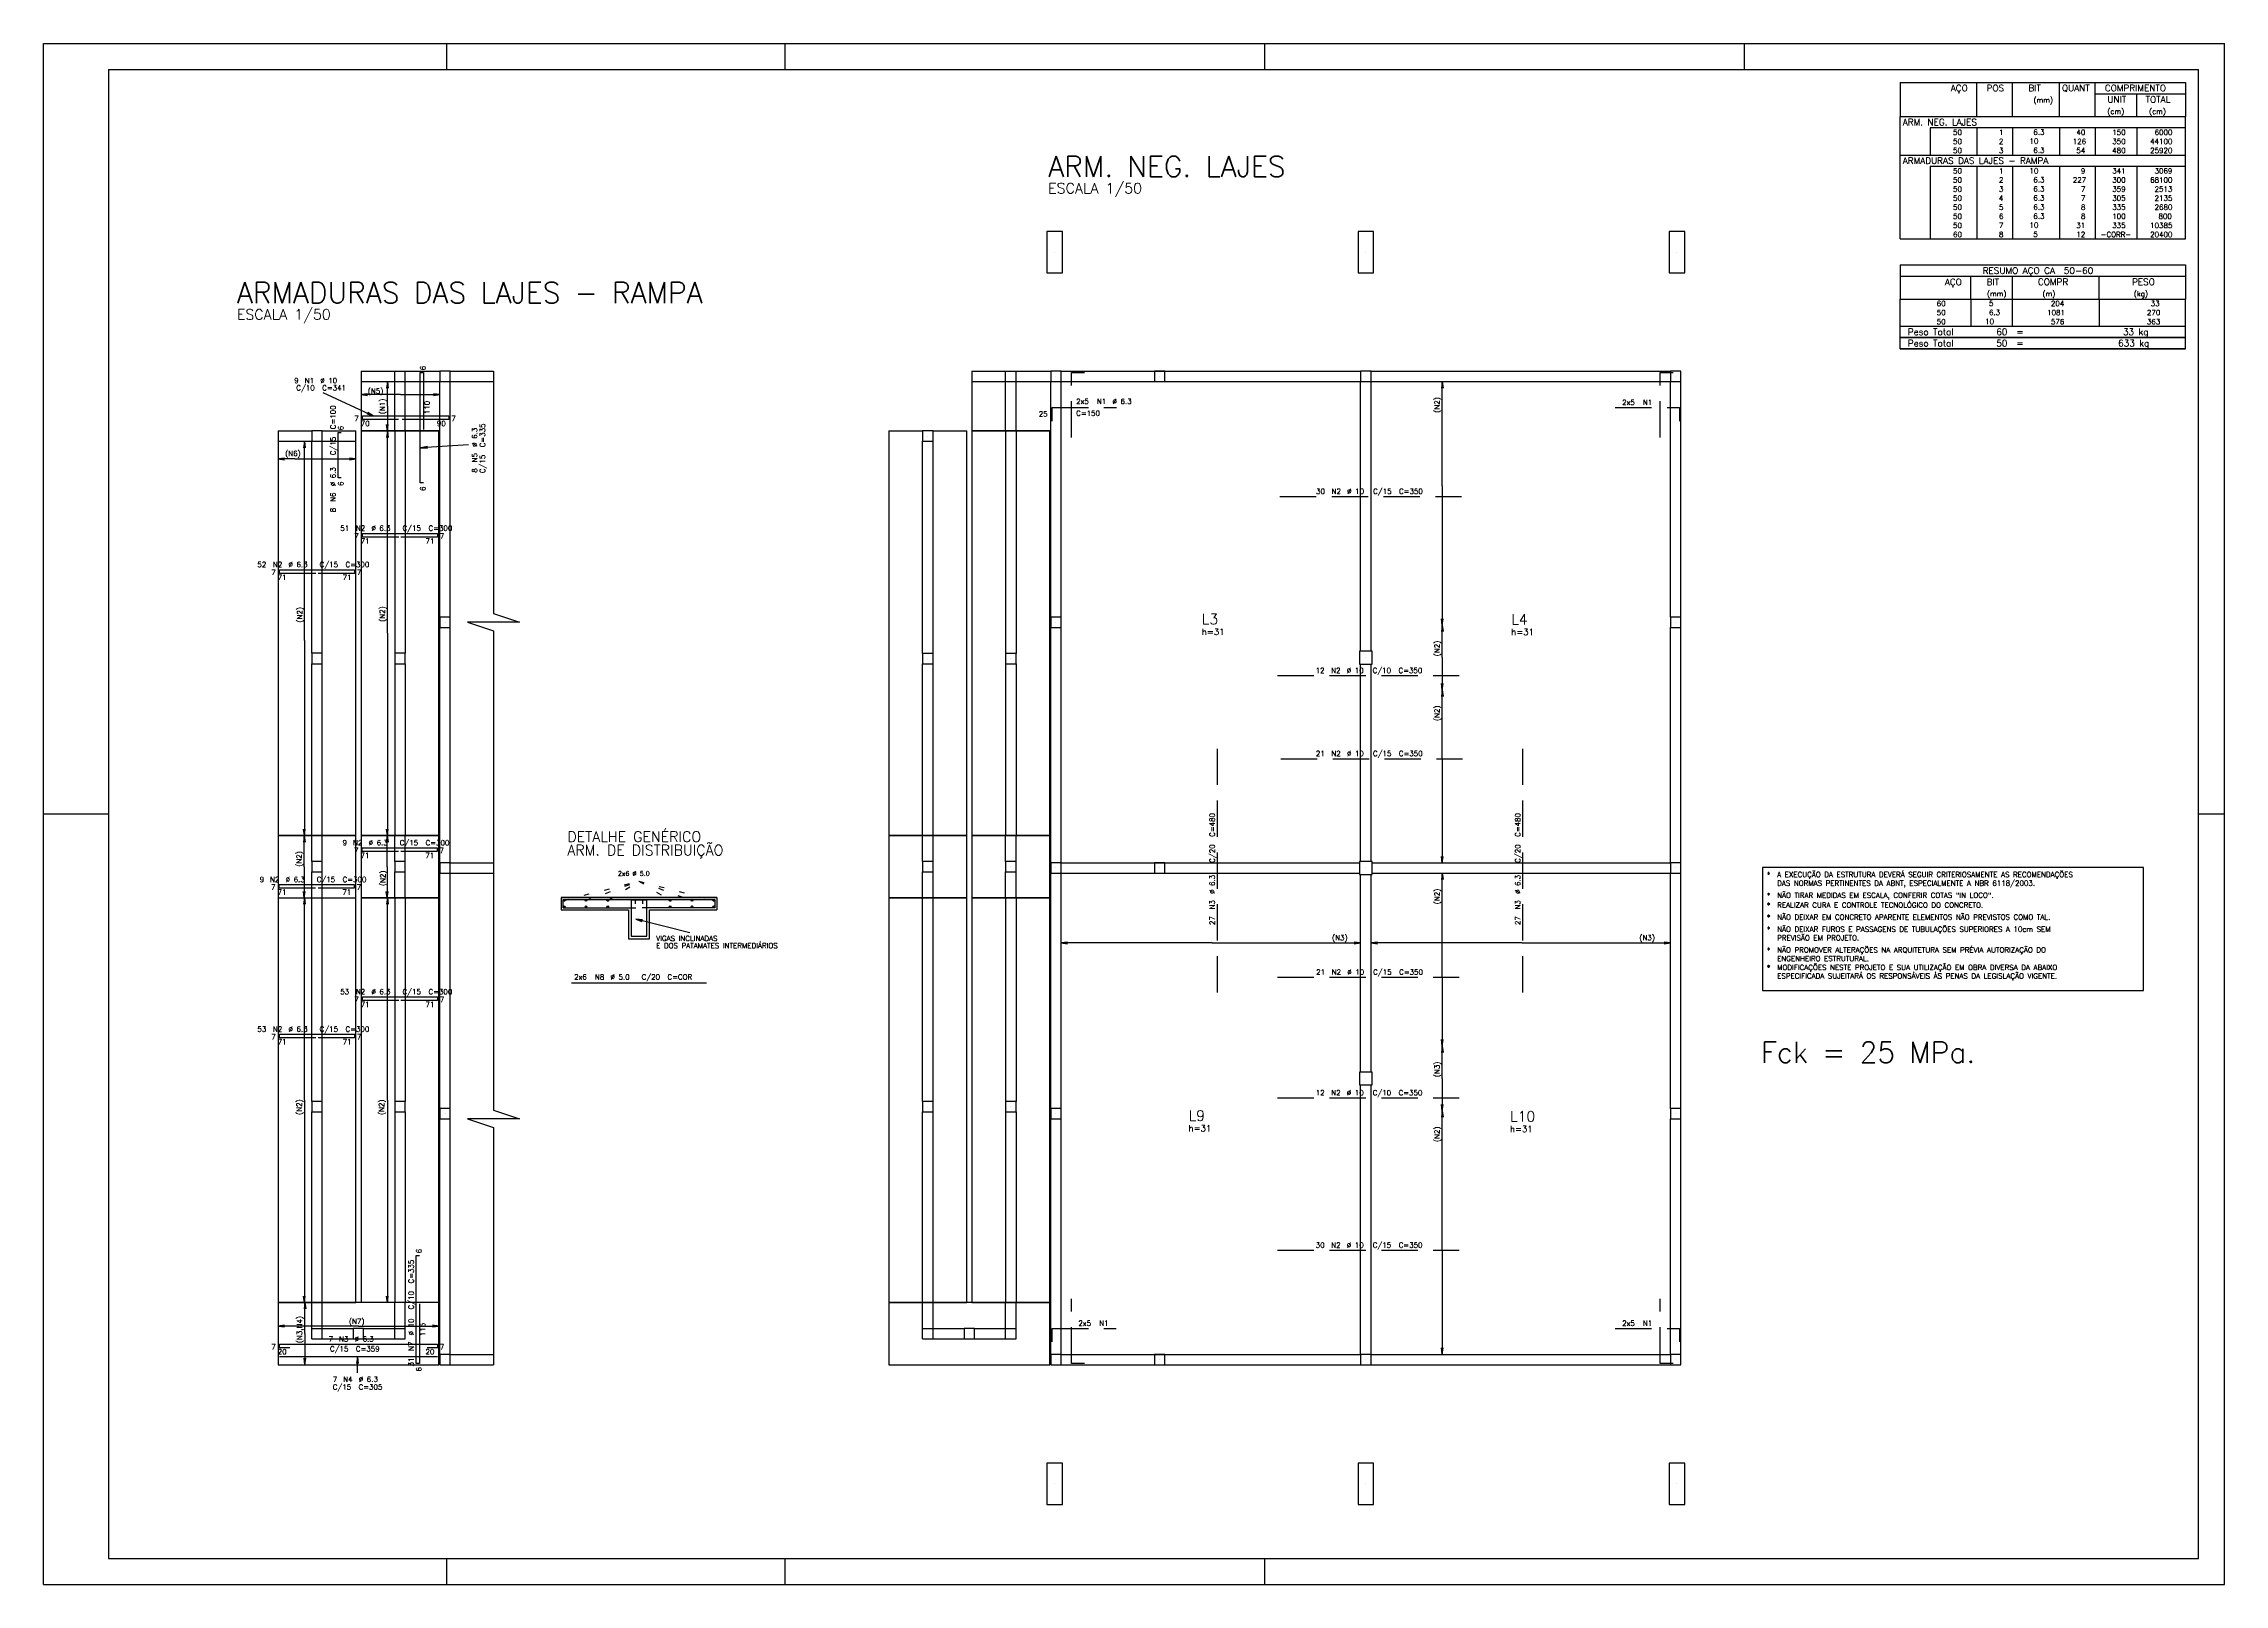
# Model space of a CAD drawing. Extents: x 797 to 1056, y -75 to 15.
# Drawn here: x 796.56 to 838.61, y -75.31 to -45.61 of the extents above; entities that cross this region are included whole.
import ezdxf

# ---------------------------------------------------------------- set-up
doc = ezdxf.new("R2010")
doc.units = 0
doc.header["$MEASUREMENT"] = 0
doc.linetypes.add('ESTILO_TQS_0001', pattern=[1, 0.7, -0.3])
doc.linetypes.add('ESTILO_TQS_0002', pattern=[0.4, 0.1, -0.3])
for name, color, linetype in [('06', 6, 'CONTINUOUS'), ('1', 2, 'CONTINUOUS'), ('12', 4, 'CONTINUOUS'), ('13', 13, 'CONTINUOUS'), ('2', 4, 'CONTINUOUS'), ('3', 8, 'CONTINUOUS'), ('4', 1, 'CONTINUOUS'), ('5', 5, 'CONTINUOUS'), ('8', 8, 'CONTINUOUS'), ('CERCADURA', 7, 'CONTINUOUS')]:
    doc.layers.add(name, color=color, linetype=linetype)
doc.styles.get("Standard").update_dxf_attribs({"font": 'ROMANS.SHX'})

msp = doc.modelspace()

# ---------------------------------------------------------------- linework, layer by layer
at = {"layer": '06'}
for p, q in [((797.81, -46.113), (838.11, -46.113)), ((797.81, -46.113), (797.81, -74.813)), ((838.11, -74.813), (838.11, -46.113)), ((797.81, -74.813), (838.11, -74.813))]:
    msp.add_line(p, q, dxfattribs=at)
at = {"layer": '1', "linetype": 'Continuous'}
for p, q in [((832.36, -46.361), (832.36, -47.017)), ((832.36, -46.361), (837.86, -46.361)), ((833.835, -47.017), (833.835, -46.361)), ((834.525, -47.017), (834.525, -46.361)), ((835.43, -47.017), (835.43, -46.361)), ((836.12, -47.017), (836.12, -46.361)), ((836.12, -46.579), (837.86, -46.579)), ((836.925, -47.017), (836.925, -46.579)), ((837.86, -46.361), (837.86, -47.017)), ((832.36, -47.017), (837.86, -47.017)), ((832.36, -47.236), (832.36, -47.017)), ((832.36, -47.017), (837.86, -47.017)), ((837.86, -47.236), (837.86, -47.017)), ((832.36, -47.411), (832.36, -47.236)), ((832.36, -47.586), (832.36, -47.411)), ((837.86, -47.236), (832.935, -47.236)), ((832.935, -47.236), (832.935, -47.411)), ((832.935, -47.411), (832.935, -47.586)), ((833.835, -47.236), (833.835, -47.411)), ((833.835, -47.411), (833.835, -47.586)), ((834.525, -47.236), (834.525, -47.411)), ((834.525, -47.411), (834.525, -47.586)), ((835.43, -47.236), (835.43, -47.411)), ((835.43, -47.411), (835.43, -47.586)), ((836.12, -47.236), (836.12, -47.411)), ((836.12, -47.411), (836.12, -47.586)), ((836.925, -47.236), (836.925, -47.411)), ((836.925, -47.411), (836.925, -47.586)), ((837.86, -47.411), (837.86, -47.236)), ((837.86, -47.586), (837.86, -47.411)), ((832.36, -47.761), (832.36, -47.586)), ((832.36, -47.979), (832.36, -47.761)), ((832.36, -47.761), (837.86, -47.761)), ((832.935, -47.586), (832.935, -47.761)), ((833.835, -47.586), (833.835, -47.761)), ((834.525, -47.586), (834.525, -47.761)), ((835.43, -47.586), (835.43, -47.761)), ((836.12, -47.586), (836.12, -47.761)), ((836.925, -47.586), (836.925, -47.761)), ((837.86, -47.761), (837.86, -47.586)), ((837.86, -47.979), (837.86, -47.761)), ((832.36, -48.154), (832.36, -47.979)), ((832.36, -48.329), (832.36, -48.154)), ((832.36, -48.504), (832.36, -48.329)), ((837.86, -47.979), (832.935, -47.979)), ((832.935, -47.979), (832.935, -48.154)), ((832.935, -48.154), (832.935, -48.329)), ((832.935, -48.329), (832.935, -48.504)), ((833.835, -47.979), (833.835, -48.154)), ((833.835, -48.154), (833.835, -48.329)), ((833.835, -48.329), (833.835, -48.504)), ((834.525, -47.979), (834.525, -48.154)), ((834.525, -48.154), (834.525, -48.329)), ((834.525, -48.329), (834.525, -48.504)), ((835.43, -47.979), (835.43, -48.154)), ((835.43, -48.154), (835.43, -48.329)), ((835.43, -48.329), (835.43, -48.504)), ((836.12, -47.979), (836.12, -48.154)), ((836.12, -48.154), (836.12, -48.329)), ((836.12, -48.329), (836.12, -48.504)), ((836.925, -47.979), (836.925, -48.154)), ((836.925, -48.154), (836.925, -48.329)), ((836.925, -48.329), (836.925, -48.504)), ((837.86, -48.154), (837.86, -47.979)), ((837.86, -48.329), (837.86, -48.154)), ((837.86, -48.504), (837.86, -48.329)), ((832.36, -48.679), (832.36, -48.504)), ((832.36, -48.854), (832.36, -48.679)), ((832.935, -48.504), (832.935, -48.679)), ((832.935, -48.679), (832.935, -48.854)), ((833.835, -48.504), (833.835, -48.679)), ((833.835, -48.679), (833.835, -48.854)), ((834.525, -48.504), (834.525, -48.679)), ((834.525, -48.679), (834.525, -48.854)), ((835.43, -48.504), (835.43, -48.679)), ((835.43, -48.679), (835.43, -48.854)), ((836.12, -48.504), (836.12, -48.679)), ((836.12, -48.679), (836.12, -48.854)), ((836.925, -48.504), (836.925, -48.679)), ((836.925, -48.679), (836.925, -48.854)), ((837.86, -48.679), (837.86, -48.504)), ((837.86, -48.854), (837.86, -48.679)), ((832.36, -49.029), (832.36, -48.854)), ((832.36, -49.204), (832.36, -49.029)), ((832.935, -48.854), (832.935, -49.029)), ((832.935, -49.029), (832.935, -49.204)), ((833.835, -48.854), (833.835, -49.029)), ((833.835, -49.029), (833.835, -49.204)), ((834.525, -48.854), (834.525, -49.029)), ((834.525, -49.029), (834.525, -49.204)), ((835.43, -48.854), (835.43, -49.029)), ((835.43, -49.029), (835.43, -49.204)), ((836.12, -48.854), (836.12, -49.029)), ((836.12, -49.029), (836.12, -49.204)), ((836.925, -48.854), (836.925, -49.029)), ((836.925, -49.029), (836.925, -49.204)), ((837.86, -49.029), (837.86, -48.854)), ((837.86, -49.204), (837.86, -49.029)), ((832.36, -49.379), (832.36, -49.204)), ((832.36, -49.379), (837.86, -49.379)), ((832.935, -49.204), (832.935, -49.379)), ((833.835, -49.204), (833.835, -49.379)), ((834.525, -49.204), (834.525, -49.379)), ((835.43, -49.204), (835.43, -49.379)), ((836.12, -49.204), (836.12, -49.379)), ((836.925, -49.204), (836.925, -49.379)), ((837.86, -49.379), (837.86, -49.204)), ((816.055, -49.634), (816.055, -49.634)), ((822.055, -49.634), (822.055, -49.634)), ((828.055, -49.634), (828.055, -49.634)), ((832.36, -49.879), (832.36, -50.536)), ((832.36, -49.879), (837.86, -49.879)), ((837.86, -49.879), (837.86, -50.536)), ((832.36, -50.098), (837.86, -50.098)), ((833.72, -50.536), (833.72, -50.098)), ((834.525, -50.536), (834.525, -50.098)), ((836.193, -50.536), (836.193, -50.098)), ((832.36, -50.536), (837.86, -50.536)), ((832.36, -50.711), (832.36, -50.536)), ((832.36, -50.886), (832.36, -50.711)), ((833.72, -50.536), (833.72, -50.711)), ((833.72, -50.711), (833.72, -50.886)), ((834.525, -50.711), (834.525, -50.536)), ((834.525, -50.886), (834.525, -50.711)), ((836.193, -50.536), (836.193, -50.711)), ((836.193, -50.711), (836.193, -50.886)), ((837.86, -50.711), (837.86, -50.536)), ((837.86, -50.886), (837.86, -50.711)), ((832.36, -51.061), (832.36, -50.886)), ((832.36, -51.061), (837.86, -51.061)), ((832.36, -51.279), (832.36, -51.061)), ((832.36, -51.061), (837.86, -51.061)), ((837.86, -51.279), (832.36, -51.279)), ((832.36, -51.498), (832.36, -51.279)), ((832.36, -51.279), (837.86, -51.279)), ((833.72, -50.886), (833.72, -51.061)), ((834.525, -51.061), (834.525, -50.886)), ((836.193, -50.886), (836.193, -51.061)), ((837.86, -51.061), (837.86, -50.886)), ((837.86, -51.279), (837.86, -51.061)), ((837.86, -51.498), (837.86, -51.279)), ((837.86, -51.498), (832.36, -51.498)), ((832.36, -51.498), (837.86, -51.498)), ((804.301, -52.029), (804.301, -52.029)), ((816.08, -52.029), (816.08, -52.029)), ((818.08, -52.029), (818.08, -52.029)), ((822.055, -52.029), (822.055, -52.029)), ((828.03, -52.029), (828.03, -52.029)), ((801.081, -53.079), (801.731, -53.079)), ((801.081, -53.279), (801.731, -53.279)), ((801.831, -53.179), (801.831, -53.179)), ((801.931, -53.079), (802.581, -53.079)), ((801.931, -53.279), (802.581, -53.279)), ((813.61, -53.179), (813.61, -53.179)), ((804.301, -56.766), (804.301, -56.766)), ((816.08, -56.767), (816.08, -56.767)), ((828.03, -56.767), (828.03, -56.767)), ((801.831, -57.466), (801.831, -57.466)), ((803.431, -57.466), (803.431, -57.466)), ((813.61, -57.467), (813.61, -57.467)), ((815.21, -57.467), (815.21, -57.467)), ((822.055, -57.447), (822.055, -57.447)), ((801.831, -61.479), (801.831, -61.479)), ((803.431, -61.479), (803.431, -61.479)), ((804.301, -61.504), (804.301, -61.504)), ((813.61, -61.479), (813.61, -61.479)), ((815.21, -61.479), (815.21, -61.479)), ((816.08, -61.504), (816.08, -61.504)), ((818.081, -61.504), (818.081, -61.504)), ((822.055, -61.504), (822.055, -61.504)), ((828.03, -61.504), (828.03, -61.504)), ((809.54, -62.071), (806.54, -62.071)), ((806.54, -62.071), (806.54, -62.311)), ((809.54, -62.071), (809.54, -62.311)), ((806.54, -62.311), (807.84, -62.311)), ((807.84, -62.311), (807.84, -62.871)), ((808.24, -62.871), (808.24, -62.311)), ((808.24, -62.311), (809.54, -62.311)), ((807.84, -62.871), (808.24, -62.871)), ((822.055, -65.562), (822.055, -65.562)), ((801.831, -66.104), (801.831, -66.104)), ((803.431, -66.104), (803.431, -66.104)), ((804.301, -66.241), (804.301, -66.241)), ((813.61, -66.104), (813.61, -66.104)), ((815.21, -66.104), (815.21, -66.104)), ((816.08, -66.242), (816.08, -66.242)), ((828.03, -66.242), (828.03, -66.242)), ((802.631, -70.479), (802.631, -70.479)), ((814.41, -70.479), (814.41, -70.479)), ((804.301, -70.979), (804.301, -70.979)), ((816.08, -70.979), (816.08, -70.979)), ((818.08, -70.979), (818.08, -70.979)), ((822.055, -70.979), (822.055, -70.979)), ((828.03, -70.979), (828.03, -70.979)), ((816.055, -73.374), (816.055, -73.374)), ((822.055, -73.374), (822.055, -73.374)), ((828.055, -73.374), (828.055, -73.374))]:
    msp.add_line(p, q, dxfattribs=at)
for points in [[(815.905, -50.034), (816.205, -50.034), (816.205, -49.234), (815.905, -49.234), (815.905, -50.034)], [(821.905, -50.034), (822.205, -50.034), (822.205, -49.234), (821.905, -49.234), (821.905, -50.034)], [(827.905, -50.034), (828.205, -50.034), (828.205, -49.234), (827.905, -49.234), (827.905, -50.034)], [(804.201, -52.129), (804.401, -52.129), (804.401, -51.929), (804.201, -51.929), (804.201, -52.129)], [(805.235, -51.929), (805.235, -56.6), (805.735, -56.766), (804.735, -56.766), (805.235, -56.933), (805.235, -61.504)], [(815.98, -52.129), (816.18, -52.129), (816.18, -51.929), (815.98, -51.929), (815.98, -52.129)], [(817.98, -52.129), (818.18, -52.129), (818.18, -51.929), (817.98, -51.929), (817.98, -52.129)], [(821.955, -52.129), (822.155, -52.129), (822.155, -51.929), (821.955, -51.929), (821.955, -52.129)], [(827.93, -52.129), (828.13, -52.129), (828.13, -51.929), (827.93, -51.929), (827.93, -52.129)], [(801.731, -53.279), (801.931, -53.279), (801.931, -53.079), (801.731, -53.079), (801.731, -53.279)], [(813.51, -53.279), (813.71, -53.279), (813.71, -53.079), (813.51, -53.079), (813.51, -53.279)], [(804.201, -56.866), (804.401, -56.866), (804.401, -56.666), (804.201, -56.666), (804.201, -56.866)], [(815.98, -56.867), (816.18, -56.867), (816.18, -56.667), (815.98, -56.667), (815.98, -56.867)], [(827.93, -56.867), (828.13, -56.867), (828.13, -56.667), (827.93, -56.667), (827.93, -56.867)], [(801.731, -57.566), (801.931, -57.566), (801.931, -57.366), (801.731, -57.366), (801.731, -57.566)], [(803.331, -57.566), (803.531, -57.566), (803.531, -57.366), (803.331, -57.366), (803.331, -57.566)], [(813.51, -57.567), (813.71, -57.567), (813.71, -57.367), (813.51, -57.367), (813.51, -57.567)], [(815.11, -57.567), (815.31, -57.567), (815.31, -57.367), (815.11, -57.367), (815.11, -57.567)], [(821.93, -57.572), (822.18, -57.572), (822.18, -57.322), (821.93, -57.322), (821.93, -57.572)], [(801.731, -61.579), (801.931, -61.579), (801.931, -61.379), (801.731, -61.379), (801.731, -61.579)], [(803.331, -61.579), (803.531, -61.579), (803.531, -61.379), (803.331, -61.379), (803.331, -61.579)], [(813.51, -61.579), (813.71, -61.579), (813.71, -61.379), (813.51, -61.379), (813.51, -61.579)], [(815.11, -61.579), (815.31, -61.579), (815.31, -61.379), (815.11, -61.379), (815.11, -61.579)], [(821.93, -61.629), (822.18, -61.629), (822.18, -61.379), (821.93, -61.379), (821.93, -61.629)], [(804.201, -61.604), (804.401, -61.604), (804.401, -61.404), (804.201, -61.404), (804.201, -61.604)], [(805.235, -61.504), (805.235, -66.175), (805.735, -66.341), (804.735, -66.341), (805.235, -66.508), (805.235, -71.079)], [(815.98, -61.604), (816.18, -61.604), (816.18, -61.404), (815.98, -61.404), (815.98, -61.604)], [(817.981, -61.604), (818.181, -61.604), (818.181, -61.404), (817.981, -61.404), (817.981, -61.604)], [(827.93, -61.604), (828.13, -61.604), (828.13, -61.404), (827.93, -61.404), (827.93, -61.604)], [(837.053, -61.497), (829.704, -61.497), (829.704, -63.865), (837.053, -63.865), (837.053, -61.497)], [(821.93, -65.687), (822.18, -65.687), (822.18, -65.437), (821.93, -65.437), (821.93, -65.687)], [(801.731, -66.204), (801.931, -66.204), (801.931, -66.004), (801.731, -66.004), (801.731, -66.204)], [(803.331, -66.204), (803.531, -66.204), (803.531, -66.004), (803.331, -66.004), (803.331, -66.204)], [(813.51, -66.204), (813.71, -66.204), (813.71, -66.004), (813.51, -66.004), (813.51, -66.204)], [(815.11, -66.204), (815.31, -66.204), (815.31, -66.004), (815.11, -66.004), (815.11, -66.204)], [(804.201, -66.341), (804.401, -66.341), (804.401, -66.141), (804.201, -66.141), (804.201, -66.341)], [(815.98, -66.342), (816.18, -66.342), (816.18, -66.142), (815.98, -66.142), (815.98, -66.342)], [(827.93, -66.342), (828.13, -66.342), (828.13, -66.142), (827.93, -66.142), (827.93, -66.342)], [(802.531, -70.579), (802.731, -70.579), (802.731, -70.379), (802.531, -70.379), (802.531, -70.579)], [(814.31, -70.579), (814.51, -70.579), (814.51, -70.379), (814.31, -70.379), (814.31, -70.579)], [(804.201, -71.079), (804.401, -71.079), (804.401, -70.879), (804.201, -70.879), (804.201, -71.079)], [(815.98, -71.079), (816.18, -71.079), (816.18, -70.879), (815.98, -70.879), (815.98, -71.079)], [(817.98, -71.079), (818.18, -71.079), (818.18, -70.879), (817.98, -70.879), (817.98, -71.079)], [(821.955, -71.079), (822.155, -71.079), (822.155, -70.879), (821.955, -70.879), (821.955, -71.079)], [(827.93, -71.079), (828.13, -71.079), (828.13, -70.879), (827.93, -70.879), (827.93, -71.079)], [(815.905, -73.774), (816.205, -73.774), (816.205, -72.974), (815.905, -72.974), (815.905, -73.774)], [(821.905, -73.774), (822.205, -73.774), (822.205, -72.974), (821.905, -72.974), (821.905, -73.774)], [(827.905, -73.774), (828.205, -73.774), (828.205, -72.974), (827.905, -72.974), (827.905, -73.774)]]:
    msp.add_lwpolyline(points, dxfattribs=at)
at = {"layer": '12', "linetype": 'Continuous'}
for p, q in [((802.681, -51.929), (803.331, -51.929)), ((802.681, -51.929), (802.681, -52.129)), ((802.681, -52.029), (802.681, -53.079)), ((802.681, -52.129), (803.331, -52.129)), ((803.331, -51.929), (803.531, -51.929)), ((803.331, -52.129), (803.331, -51.929)), ((803.331, -52.129), (803.531, -52.129)), ((803.331, -53.079), (803.331, -52.129)), ((803.531, -51.929), (804.201, -51.929)), ((803.531, -52.129), (803.531, -51.929)), ((803.531, -52.129), (804.201, -52.129)), ((803.531, -53.079), (803.531, -52.129)), ((804.201, -53.079), (804.201, -52.129)), ((804.401, -51.929), (805.235, -51.929)), ((804.401, -53.079), (804.401, -52.129)), ((804.401, -52.129), (805.235, -52.129)), ((814.46, -51.929), (815.11, -51.929)), ((814.46, -51.929), (814.46, -52.129)), ((814.46, -52.029), (814.46, -53.079)), ((814.46, -52.129), (815.11, -52.129)), ((815.11, -51.929), (815.31, -51.929)), ((815.11, -52.129), (815.11, -51.929)), ((815.11, -52.129), (815.31, -52.129)), ((815.11, -53.079), (815.11, -52.129)), ((815.31, -51.929), (815.98, -51.929)), ((815.31, -52.129), (815.31, -51.929)), ((815.31, -52.129), (815.98, -52.129)), ((815.31, -53.079), (815.31, -52.129)), ((815.98, -53.079), (815.98, -52.129)), ((816.18, -51.929), (818.08, -51.929)), ((816.18, -52.129), (817.98, -52.129)), ((816.18, -53.079), (816.18, -52.129)), ((818.08, -51.929), (821.955, -51.929)), ((818.18, -52.129), (821.955, -52.129)), ((821.955, -57.322), (821.955, -52.129)), ((822.155, -51.929), (827.93, -51.929)), ((822.155, -52.129), (827.93, -52.129)), ((822.155, -57.322), (822.155, -52.129)), ((827.93, -56.667), (827.93, -52.129)), ((828.13, -56.667), (828.13, -52.129)), ((801.081, -53.079), (801.081, -60.879)), ((801.731, -57.029), (801.731, -53.279)), ((801.931, -57.029), (801.931, -53.279)), ((802.581, -60.879), (802.581, -53.079)), ((802.681, -53.079), (803.431, -53.079)), ((803.431, -53.079), (802.681, -53.079)), ((802.681, -53.079), (802.681, -60.879)), ((803.331, -53.079), (803.331, -56.979)), ((803.431, -53.079), (804.201, -53.079)), ((804.181, -53.079), (803.431, -53.079)), ((803.531, -53.079), (803.531, -56.979)), ((804.181, -60.879), (804.181, -53.079)), ((804.201, -56.666), (804.201, -53.079)), ((804.401, -56.666), (804.401, -53.079)), ((812.86, -53.079), (812.86, -60.879)), ((812.86, -53.079), (813.51, -53.079)), ((813.51, -57.367), (813.51, -53.279)), ((813.71, -53.079), (814.36, -53.079)), ((813.71, -57.367), (813.71, -53.279)), ((814.36, -60.879), (814.36, -53.079)), ((814.46, -53.079), (815.21, -53.079)), ((815.21, -53.079), (814.46, -53.079)), ((814.46, -53.079), (814.46, -60.879)), ((815.11, -53.079), (815.11, -57.367)), ((815.21, -53.079), (815.98, -53.079)), ((815.96, -53.079), (815.21, -53.079)), ((815.31, -53.079), (815.31, -57.367)), ((815.96, -60.879), (815.96, -53.079)), ((815.98, -56.667), (815.98, -53.079)), ((816.18, -56.667), (816.18, -53.079)), ((801.731, -57.366), (801.731, -57.029)), ((801.931, -57.366), (801.931, -57.029)), ((803.331, -56.979), (803.331, -57.366)), ((803.531, -56.979), (803.531, -57.366)), ((804.201, -61.404), (804.201, -56.866)), ((804.401, -61.404), (804.401, -56.866)), ((815.98, -61.404), (815.98, -56.867)), ((816.18, -61.404), (816.18, -56.867)), ((827.93, -61.404), (827.93, -56.867)), ((828.13, -61.404), (828.13, -56.867)), ((801.731, -60.879), (801.731, -57.566)), ((801.931, -60.879), (801.931, -57.566)), ((803.331, -57.566), (803.331, -60.879)), ((803.531, -57.566), (803.531, -60.879)), ((813.51, -60.879), (813.51, -57.567)), ((813.71, -60.879), (813.71, -57.567)), ((815.11, -57.567), (815.11, -60.879)), ((815.31, -57.567), (815.31, -60.879)), ((821.955, -61.379), (821.955, -57.572)), ((822.155, -61.379), (822.155, -57.572)), ((801.081, -60.879), (801.831, -60.879)), ((801.831, -60.879), (801.081, -60.879)), ((801.081, -60.879), (801.081, -62.079)), ((801.731, -61.379), (801.731, -60.879)), ((801.831, -60.879), (802.581, -60.879)), ((802.581, -60.879), (801.831, -60.879)), ((801.931, -61.379), (801.931, -60.879)), ((802.581, -62.079), (802.581, -60.879)), ((802.681, -60.879), (803.431, -60.879)), ((803.431, -60.879), (802.681, -60.879)), ((802.681, -60.879), (802.681, -62.079)), ((803.331, -61.379), (803.331, -60.879)), ((803.431, -60.879), (804.181, -60.879)), ((804.181, -60.879), (803.431, -60.879)), ((803.531, -61.379), (803.531, -60.879)), ((804.181, -62.079), (804.181, -60.879)), ((812.86, -60.879), (813.61, -60.879)), ((813.61, -60.879), (812.86, -60.879)), ((812.86, -60.879), (812.86, -62.079)), ((813.51, -61.379), (813.51, -60.879)), ((813.61, -60.879), (814.36, -60.879)), ((814.36, -60.879), (813.61, -60.879)), ((813.71, -61.379), (813.71, -60.879)), ((814.36, -62.079), (814.36, -60.879)), ((814.46, -60.879), (815.21, -60.879)), ((815.21, -60.879), (814.46, -60.879)), ((814.46, -60.879), (814.46, -62.079)), ((815.11, -61.379), (815.11, -60.879)), ((815.21, -60.879), (815.96, -60.879)), ((815.96, -60.879), (815.21, -60.879)), ((815.31, -61.379), (815.31, -60.879)), ((815.96, -62.079), (815.96, -60.879)), ((801.731, -62.079), (801.731, -61.579)), ((801.931, -62.079), (801.931, -61.579)), ((803.331, -62.079), (803.331, -61.579)), ((803.531, -62.079), (803.531, -61.579)), ((804.201, -66.141), (804.201, -61.604)), ((804.401, -61.404), (805.235, -61.404)), ((804.401, -66.141), (804.401, -61.604)), ((804.401, -61.604), (805.235, -61.604)), ((813.51, -62.079), (813.51, -61.579)), ((813.71, -62.079), (813.71, -61.579)), ((815.11, -62.079), (815.11, -61.579)), ((815.31, -62.079), (815.31, -61.579)), ((815.98, -66.142), (815.98, -61.604)), ((816.18, -61.404), (818.081, -61.404)), ((816.18, -61.604), (817.981, -61.604)), ((816.18, -66.142), (816.18, -61.604)), ((818.081, -61.404), (821.93, -61.404)), ((818.181, -61.604), (821.93, -61.604)), ((821.955, -65.437), (821.955, -61.629)), ((822.155, -65.437), (822.155, -61.629)), ((822.18, -61.404), (827.93, -61.404)), ((822.18, -61.604), (827.93, -61.604)), ((827.93, -66.142), (827.93, -61.604)), ((828.13, -66.142), (828.13, -61.604)), ((801.081, -62.079), (801.081, -69.879)), ((801.081, -62.079), (801.831, -62.079)), ((801.731, -65.979), (801.731, -62.079)), ((801.831, -62.079), (802.581, -62.079)), ((801.931, -65.979), (801.931, -62.079)), ((802.581, -69.879), (802.581, -62.079)), ((803.431, -62.079), (802.681, -62.079)), ((802.681, -62.079), (802.681, -69.879)), ((802.681, -62.079), (803.431, -62.079)), ((803.331, -62.079), (803.331, -65.979)), ((804.181, -62.079), (803.431, -62.079)), ((803.431, -62.079), (804.181, -62.079)), ((803.531, -62.079), (803.531, -65.979)), ((804.181, -69.879), (804.181, -62.079)), ((813.61, -62.079), (812.86, -62.079)), ((812.86, -62.079), (812.86, -69.879)), ((812.86, -62.079), (813.61, -62.079)), ((813.51, -66.004), (813.51, -62.079)), ((814.36, -62.079), (813.61, -62.079)), ((813.61, -62.079), (814.36, -62.079)), ((813.71, -66.004), (813.71, -62.079)), ((814.36, -69.879), (814.36, -62.079)), ((815.21, -62.079), (814.46, -62.079)), ((814.46, -62.079), (814.46, -69.879)), ((814.46, -62.079), (815.21, -62.079)), ((815.11, -62.079), (815.11, -66.004)), ((815.96, -62.079), (815.21, -62.079)), ((815.21, -62.079), (815.96, -62.079)), ((815.31, -62.079), (815.31, -66.004)), ((815.96, -69.879), (815.96, -62.079)), ((801.731, -66.004), (801.731, -65.979)), ((801.931, -66.004), (801.931, -65.979)), ((803.331, -65.979), (803.331, -66.004)), ((803.531, -65.979), (803.531, -66.004)), ((821.955, -70.879), (821.955, -65.687)), ((822.155, -70.879), (822.155, -65.687)), ((801.731, -69.879), (801.731, -66.204)), ((801.931, -69.879), (801.931, -66.204)), ((803.331, -66.204), (803.331, -69.879)), ((803.531, -66.204), (803.531, -69.879)), ((804.201, -70.879), (804.201, -66.341)), ((804.401, -70.879), (804.401, -66.341)), ((813.51, -69.879), (813.51, -66.204)), ((813.71, -69.879), (813.71, -66.204)), ((815.11, -66.204), (815.11, -69.879)), ((815.31, -66.204), (815.31, -69.879)), ((815.98, -70.879), (815.98, -66.342)), ((816.18, -70.879), (816.18, -66.342)), ((827.93, -70.879), (827.93, -66.342)), ((828.13, -70.879), (828.13, -66.342)), ((801.081, -69.879), (801.831, -69.879)), ((801.831, -69.879), (801.081, -69.879)), ((801.081, -69.879), (801.081, -71.079)), ((801.731, -70.379), (801.731, -69.879)), ((801.831, -69.879), (802.581, -69.879)), ((803.431, -69.879), (801.831, -69.879)), ((801.931, -70.379), (801.931, -69.879)), ((803.331, -70.379), (803.331, -69.879)), ((804.181, -69.879), (803.431, -69.879)), ((803.531, -70.379), (803.531, -69.879)), ((804.181, -71.079), (804.181, -69.879)), ((812.86, -69.879), (813.61, -69.879)), ((813.61, -69.879), (812.86, -69.879)), ((812.86, -69.879), (812.86, -71.079)), ((813.51, -70.379), (813.51, -69.879)), ((813.61, -69.879), (814.36, -69.879)), ((815.21, -69.879), (813.61, -69.879)), ((813.71, -70.379), (813.71, -69.879)), ((814.46, -69.879), (815.21, -69.879)), ((815.11, -70.379), (815.11, -69.879)), ((815.21, -69.879), (815.96, -69.879)), ((815.96, -69.879), (815.21, -69.879)), ((815.31, -70.379), (815.31, -69.879)), ((815.96, -71.079), (815.96, -69.879)), ((801.731, -70.379), (801.931, -70.379)), ((801.731, -70.579), (801.731, -70.379)), ((801.731, -70.579), (801.931, -70.579)), ((801.931, -70.379), (802.531, -70.379)), ((801.931, -70.579), (801.931, -70.379)), ((801.931, -70.579), (802.531, -70.579)), ((802.731, -70.379), (803.331, -70.379)), ((802.731, -70.579), (803.331, -70.579)), ((803.331, -70.379), (803.531, -70.379)), ((803.331, -70.579), (803.331, -70.379)), ((803.331, -70.579), (803.531, -70.579)), ((803.531, -70.579), (803.531, -70.379)), ((813.51, -70.379), (813.71, -70.379)), ((813.51, -70.579), (813.51, -70.379)), ((813.51, -70.579), (813.71, -70.579)), ((813.71, -70.379), (814.31, -70.379)), ((813.71, -70.579), (813.71, -70.379)), ((813.71, -70.579), (814.31, -70.579)), ((814.51, -70.379), (815.085, -70.379)), ((814.51, -70.579), (815.085, -70.579)), ((815.085, -70.379), (815.31, -70.379)), ((815.085, -70.579), (815.31, -70.579)), ((815.11, -70.579), (815.11, -70.379)), ((815.31, -70.579), (815.31, -70.379)), ((804.401, -70.879), (805.235, -70.879)), ((816.18, -70.879), (818.08, -70.879)), ((818.08, -70.879), (821.955, -70.879)), ((822.155, -70.879), (827.93, -70.879)), ((801.081, -71.079), (804.181, -71.079)), ((804.401, -71.079), (805.235, -71.079)), ((812.86, -71.079), (815.96, -71.079)), ((816.18, -71.079), (817.98, -71.079)), ((818.18, -71.079), (821.955, -71.079)), ((822.155, -71.079), (827.93, -71.079))]:
    msp.add_line(p, q, dxfattribs=at)
at = {"layer": '13', "linetype": 'Continuous'}
for centre in [(806.598, -62.129), (807.018, -62.129), (807.438, -62.129), (808.641, -62.129), (809.061, -62.129), (809.481, -62.129), (806.598, -62.252), (807.018, -62.252), (807.438, -62.252), (808.641, -62.252), (809.061, -62.252), (809.481, -62.252)]:
    msp.add_circle(centre, 0.016, dxfattribs=at)
at = {"layer": '2', "linetype": 'Continuous'}
for p, q in [((806.54, -62.071), (809.54, -62.071)), ((806.58, -62.271), (806.58, -62.111)), ((806.58, -62.111), (809.5, -62.111)), ((809.5, -62.111), (809.5, -62.271)), ((806.58, -62.271), (807.98, -62.271)), ((809.5, -62.271), (808.1, -62.271))]:
    msp.add_line(p, q, dxfattribs=at)
for points in [[(803.19, -52.604), (803.19, -52.129), (803.206, -52.253), (803.19, -52.129), (803.173, -52.253)], [(823.528, -54.135), (823.528, -52.129), (823.544, -52.253), (823.528, -52.129), (823.512, -52.253)], [(801.945, -52.337), (802.916, -52.789), (802.797, -52.752), (802.916, -52.789), (802.811, -52.722)], [(803.441, -52.378), (802.681, -52.378), (802.805, -52.362), (802.681, -52.378), (802.805, -52.394)], [(803.441, -52.378), (804.201, -52.378), (804.077, -52.394), (804.201, -52.378), (804.077, -52.362)], [(803.19, -52.604), (803.19, -53.079), (803.173, -52.955), (803.19, -53.079), (803.206, -52.955)], [(801.59, -57.116), (801.59, -53.279), (801.606, -53.403), (801.59, -53.279), (801.573, -53.403)], [(803.19, -56.979), (803.19, -53.079), (803.206, -53.203), (803.19, -53.079), (803.173, -53.203)], [(804.754, -53.345), (803.836, -53.406), (803.959, -53.382), (803.836, -53.406), (803.961, -53.414)], [(801.406, -53.617), (801.081, -53.617), (801.205, -53.601), (801.081, -53.617), (801.205, -53.633)], [(801.406, -53.617), (802.581, -53.617), (802.457, -53.633), (802.581, -53.617), (802.457, -53.601)], [(823.528, -54.135), (823.528, -56.822), (823.512, -56.698), (823.528, -56.822), (823.544, -56.698)], [(801.59, -57.116), (801.59, -60.879), (801.573, -60.755), (801.59, -60.879), (801.606, -60.755)], [(803.19, -56.979), (803.19, -60.879), (803.173, -60.755), (803.19, -60.879), (803.206, -60.755)], [(823.528, -57.447), (823.528, -56.822), (823.544, -56.945), (823.528, -56.822), (823.512, -56.945)], [(823.528, -57.447), (823.528, -58.072), (823.512, -57.948), (823.528, -58.072), (823.544, -57.948)], [(823.528, -59.398), (823.528, -58.072), (823.544, -58.195), (823.528, -58.072), (823.512, -58.195)], [(823.528, -59.398), (823.528, -61.404), (823.512, -61.28), (823.528, -61.404), (823.544, -61.28)], [(801.585, -61.479), (801.585, -60.879), (801.601, -61.003), (801.585, -60.879), (801.568, -61.003)], [(803.185, -61.479), (803.185, -60.879), (803.201, -61.003), (803.185, -60.879), (803.168, -61.003)], [(801.585, -61.479), (801.585, -62.079), (801.568, -61.955), (801.585, -62.079), (801.601, -61.955)], [(803.185, -61.479), (803.185, -62.079), (803.168, -61.955), (803.185, -62.079), (803.201, -61.955)], [(823.528, -63.61), (823.528, -61.604), (823.544, -61.728), (823.528, -61.604), (823.512, -61.728)], [(801.59, -65.979), (801.59, -62.079), (801.606, -62.203), (801.59, -62.079), (801.573, -62.203)], [(803.19, -65.979), (803.19, -62.079), (803.206, -62.203), (803.19, -62.079), (803.173, -62.203)], [(808.115, -62.196), (808.115, -62.121), (807.89, -62.121), (807.89, -62.821), (808.19, -62.821), (808.19, -62.121), (807.965, -62.121), (807.965, -62.196)], [(809.022, -62.751), (807.981, -62.488), (808.106, -62.502), (807.981, -62.488), (808.098, -62.534)], [(819.093, -62.948), (816.18, -62.948), (816.304, -62.932), (816.18, -62.948), (816.304, -62.964)], [(819.093, -62.948), (821.955, -62.948), (821.831, -62.964), (821.955, -62.948), (821.831, -62.932)], [(825.068, -62.948), (822.155, -62.948), (822.279, -62.932), (822.155, -62.948), (822.279, -62.964)], [(825.068, -62.948), (827.93, -62.948), (827.806, -62.964), (827.93, -62.948), (827.806, -62.932)], [(823.528, -63.61), (823.528, -64.937), (823.512, -64.813), (823.528, -64.937), (823.544, -64.813)], [(823.528, -65.562), (823.528, -64.937), (823.544, -65.06), (823.528, -64.937), (823.512, -65.06)], [(823.528, -65.562), (823.528, -66.187), (823.512, -66.063), (823.528, -66.187), (823.544, -66.063)], [(801.59, -65.979), (801.59, -69.879), (801.573, -69.755), (801.59, -69.879), (801.606, -69.755)], [(803.19, -65.979), (803.19, -69.879), (803.173, -69.755), (803.19, -69.879), (803.206, -69.755)], [(823.528, -68.873), (823.528, -66.187), (823.544, -66.31), (823.528, -66.187), (823.512, -66.31)], [(823.528, -68.873), (823.528, -70.879), (823.512, -70.755), (823.528, -70.879), (823.544, -70.755)], [(801.597, -70.479), (801.597, -69.879), (801.614, -70.003), (801.597, -69.879), (801.581, -70.003)], [(802.631, -70.333), (801.081, -70.333), (801.205, -70.317), (801.081, -70.333), (801.205, -70.349)], [(801.597, -70.479), (801.597, -71.079), (801.581, -70.955), (801.597, -71.079), (801.614, -70.955)], [(802.631, -70.333), (804.181, -70.333), (804.057, -70.349), (804.181, -70.333), (804.057, -70.317)], [(802.611, -71.235), (802.611, -70.933), (802.627, -71.056), (802.611, -70.933), (802.595, -71.056)]]:
    msp.add_lwpolyline(points, dxfattribs=at)
at = {"layer": '3', "linetype": 'ESTILO_TQS_0002'}
for p, q in [((806.598, -62.129), (808.04, -61.758)), ((807.018, -62.129), (808.04, -61.758)), ((807.438, -62.129), (808.04, -61.758)), ((808.04, -61.758), (808.641, -62.129)), ((808.04, -61.758), (809.481, -62.129)), ((808.04, -61.758), (809.061, -62.129))]:
    msp.add_line(p, q, dxfattribs=at)
at = {"layer": '4', "linetype": 'Continuous'}
msp.add_line((806.74, -63.715), (809.34, -63.715), dxfattribs=at)
for points in [[(803.883, -54.079), (803.823, -54.079), (803.823, -51.954), (803.883, -51.954), (803.883, -53.054)], [(803.406, -52.86), (802.706, -52.86), (802.706, -52.79), (804.376, -52.79), (804.376, -52.86), (803.476, -52.86)], [(802.3, -53.984), (802.24, -53.984), (802.24, -53.109), (802.3, -53.109)], [(803.411, -55.125), (802.706, -55.125), (802.706, -55.055), (804.156, -55.055), (804.156, -55.125), (803.451, -55.125)], [(801.811, -55.825), (801.106, -55.825), (801.106, -55.755), (802.556, -55.755), (802.556, -55.825), (801.851, -55.825)], [(803.401, -61.187), (802.701, -61.187), (802.701, -61.117), (804.151, -61.117), (804.151, -61.187), (803.451, -61.187)], [(801.801, -61.895), (801.101, -61.895), (801.101, -61.825), (802.551, -61.825), (802.551, -61.895), (801.851, -61.895)], [(803.411, -64.059), (802.706, -64.059), (802.706, -63.989), (804.156, -63.989), (804.156, -64.059), (803.451, -64.059)], [(801.811, -64.779), (801.106, -64.779), (801.106, -64.709), (802.556, -64.709), (802.556, -64.779), (801.851, -64.779)], [(803.806, -69.904), (803.806, -71.054), (803.746, -71.054), (803.746, -68.974), (803.806, -68.974)], [(801.306, -70.753), (801.106, -70.753), (801.106, -70.683), (804.156, -70.683), (804.156, -70.753), (803.956, -70.753)], [(801.106, -70.92), (804.156, -70.92)]]:
    msp.add_lwpolyline(points, dxfattribs=at)
at = {"layer": '8', "linetype": 'ESTILO_TQS_0001'}
for points in [[(816.38, -53.204), (816.38, -51.954), (816.63, -51.954)], [(827.73, -53.204), (827.73, -51.954), (827.98, -51.954)], [(816.005, -52.889), (816.005, -52.629), (817.245, -52.629)], [(826.865, -52.629), (828.105, -52.629), (828.105, -52.889)], [(820.398, -54.343), (823.898, -54.343)], [(820.355, -57.796), (823.855, -57.796)], [(819.194, -63.904), (819.194, -59.104)], [(825.084, -63.904), (825.084, -59.104)], [(820.418, -59.398), (823.918, -59.398)], [(820.355, -63.61), (823.855, -63.61)], [(820.355, -65.936), (823.855, -65.936)], [(820.355, -68.873), (823.855, -68.873)], [(816.63, -71.054), (816.38, -71.054), (816.38, -69.809)], [(827.98, -71.054), (827.73, -71.054), (827.73, -69.809)], [(816.005, -70.639), (816.005, -70.379), (817.241, -70.379)], [(826.865, -70.379), (828.105, -70.379), (828.105, -70.639)]]:
    msp.add_lwpolyline(points, dxfattribs=at)
at = {"layer": 'CERCADURA'}
for p, q in [((796.56, -75.313), (796.56, -45.613)), ((796.56, -45.613), (838.61, -45.613)), ((804.335, -46.113), (804.335, -45.613)), ((810.86, -46.113), (810.86, -45.613)), ((820.11, -46.113), (820.11, -45.613)), ((829.36, -46.113), (829.36, -45.613)), ((838.61, -75.313), (838.61, -45.613)), ((796.56, -60.463), (797.81, -60.463)), ((838.11, -60.463), (838.61, -60.463)), ((804.335, -75.313), (804.335, -74.813)), ((810.86, -75.313), (810.86, -74.813)), ((810.86, -75.313), (810.86, -74.813)), ((820.11, -75.313), (820.11, -74.813)), ((796.56, -75.313), (838.61, -75.313))]:
    msp.add_line(p, q, dxfattribs=at)

# ---------------------------------------------------------------- texts
at = {"layer": '1', "linetype": 'Continuous'}
for s, height, p in [('AÇO', 0.125, (833.335, -46.532)), ('POS', 0.125, (834.025, -46.532)), ('BIT', 0.125, (834.83, -46.532)), ('(mm)', 0.1, (834.93, -46.751)), ('QUANT', 0.125, (835.478, -46.532)), ('COMPRIMENTO', 0.125, (836.305, -46.532)), ('UNIT', 0.125, (836.353, -46.751)), ('TOTAL', 0.125, (837.09, -46.751)), ('ARM. NEG. LAJES', 0.125, (832.408, -47.189)), ('(cm)', 0.1, (836.353, -46.97)), ('(cm)', 0.1, (837.158, -46.97)), ('     50 ', 0.1, (833.005, -47.373)), ('     50 ', 0.1, (833.005, -47.548)), ('  2', 0.1, (834.125, -47.548)), ('  1', 0.1, (834.125, -47.373)), ('   10  ', 0.1, (834.628, -47.545)), ('    6.3', 0.1, (834.628, -47.37)), (' 126', 0.1, (835.62, -47.548)), ('  40', 0.1, (835.62, -47.373)), ('   350', 0.1, (836.225, -47.548)), ('   150', 0.1, (836.225, -47.373)), ('  44100', 0.1, (837.042, -47.548)), ('   6000', 0.1, (837.042, -47.373)), ('ARMADURAS DAS LAJES - RAMPA', 0.125, (832.408, -47.932)), ('     50 ', 0.1, (833.005, -47.723)), ('  3', 0.1, (834.125, -47.723)), ('    6.3', 0.1, (834.628, -47.72)), ('  54', 0.1, (835.62, -47.723)), ('   480', 0.1, (836.225, -47.723)), ('  25920', 0.1, (837.042, -47.723)), ('ESCALA 1/50', 0.2, (815.931, -48.501)), ('     50 ', 0.1, (833.005, -48.117)), ('     50 ', 0.1, (833.005, -48.292)), ('  2', 0.1, (834.125, -48.292)), ('  1', 0.1, (834.125, -48.117)), ('   10  ', 0.1, (834.628, -48.114)), ('    6.3', 0.1, (834.628, -48.289)), (' 227', 0.1, (835.62, -48.292)), ('   9', 0.1, (835.62, -48.117)), ('   341', 0.1, (836.225, -48.117)), ('   300', 0.1, (836.225, -48.292)), ('  68100', 0.1, (837.042, -48.292)), ('   3069', 0.1, (837.042, -48.117)), ('     50 ', 0.1, (833.005, -48.467)), ('     50 ', 0.1, (833.005, -48.642)), ('     50 ', 0.1, (833.005, -48.817)), ('  3', 0.1, (834.125, -48.467)), ('  4', 0.1, (834.125, -48.642)), ('  5', 0.1, (834.125, -48.817)), ('    6.3', 0.1, (834.628, -48.464)), ('    6.3', 0.1, (834.628, -48.639)), ('    6.3', 0.1, (834.628, -48.814)), ('   7', 0.1, (835.62, -48.467)), ('   7', 0.1, (835.62, -48.642)), ('   8', 0.1, (835.62, -48.817)), ('   359', 0.1, (836.225, -48.467)), ('   305', 0.1, (836.225, -48.642)), ('   335', 0.1, (836.225, -48.817)), ('   2513', 0.1, (837.042, -48.467)), ('   2135', 0.1, (837.042, -48.642)), ('   2680', 0.1, (837.042, -48.817)), ('     50 ', 0.1, (833.005, -48.992)), ('     50 ', 0.1, (833.005, -49.167)), ('  7', 0.1, (834.125, -49.167)), ('  6', 0.1, (834.125, -48.992)), ('   10  ', 0.1, (834.628, -49.164)), ('    6.3', 0.1, (834.628, -48.989)), ('  31', 0.1, (835.62, -49.167)), ('   8', 0.1, (835.62, -48.992)), ('   335', 0.1, (836.225, -49.167)), ('   100', 0.1, (836.225, -48.992)), ('  10385', 0.1, (837.042, -49.167)), ('    800', 0.1, (837.042, -48.992)), ('     60 ', 0.1, (833.005, -49.342)), ('  8', 0.1, (834.125, -49.342)), ('    5  ', 0.1, (834.628, -49.339)), ('  12', 0.1, (835.62, -49.342)), ('-CORR-', 0.1, (836.225, -49.342)), ('  20400', 0.1, (837.042, -49.342)), ('RESUMO AÇO CA  50-60', 0.125, (833.95, -50.051)), ('AÇO', 0.125, (833.22, -50.27)), ('BIT', 0.125, (834.025, -50.27)), ('(mm)', 0.1, (834.032, -50.484)), ('COMPR', 0.125, (835.014, -50.268)), ('(m)', 0.1, (835.103, -50.484)), ('PESO', 0.125, (836.829, -50.268)), ('(kg)', 0.1, (836.863, -50.484)), ('ESCALA 1/50', 0.2, (800.287, -50.933)), ('     50 ', 0.1, (832.69, -50.848)), ('     60 ', 0.1, (832.69, -50.673)), ('    5  ', 0.1, (833.773, -50.67)), ('    6.3', 0.1, (833.773, -50.845)), ('    1081', 0.1, (834.894, -50.848)), ('     204', 0.1, (834.894, -50.673)), ('    270', 0.1, (836.818, -50.848)), ('     33', 0.1, (836.818, -50.673)), ('Peso Total        60  =', 0.125, (832.506, -51.232)), ('     50 ', 0.1, (832.69, -51.023)), ('   10  ', 0.1, (833.773, -51.02)), ('     576', 0.1, (834.894, -51.023)), ('     33 kg', 0.125, (836.189, -51.232)), ('    363', 0.1, (836.818, -51.023)), ('Peso Total        50  =', 0.125, (832.506, -51.451)), ('    633 kg', 0.125, (836.189, -51.451)), ('9', 0.1, (801.394, -52.159)), ('N1', 0.1, (801.594, -52.159)), ('%%c 10', 0.1, (801.894, -52.159)), ('C/10', 0.1, (801.432, -52.299)), ('C=341', 0.1, (801.932, -52.299)), ('2x5', 0.1, (816.47, -52.559)), ('N1', 0.1, (816.87, -52.559)), ('%%c 6.3', 0.1, (817.17, -52.559)), ('2x5', 0.1, (826.998, -52.579)), ('N1', 0.1, (827.398, -52.579)), (' 7 ', 0.1, (802.481, -52.89)), (' 70 ', 0.1, (802.606, -52.985)), (' 90 ', 0.1, (804.076, -52.985)), (' 7 ', 0.1, (804.351, -52.89)), (' 25 ', 0.1, (815.68, -52.802)), ('C=150', 0.1, (816.47, -52.789)), ('30', 0.1, (821.096, -54.293)), ('N2', 0.1, (821.396, -54.293)), ('%%c 10', 0.1, (821.696, -54.293)), ('C/15', 0.1, (822.196, -54.293)), ('C=350', 0.1, (822.696, -54.293)), ('51', 0.1, (802.281, -55.005)), (' 7 ', 0.1, (802.481, -55.155)), ('N2', 0.1, (802.581, -55.005)), ('%%c 6.3', 0.1, (802.881, -55.005)), ('C/15', 0.1, (803.481, -55.005)), ('C=300', 0.1, (803.981, -55.005)), (' 7 ', 0.1, (804.131, -55.155)), (' 71 ', 0.1, (802.606, -55.25)), (' 71 ', 0.1, (803.856, -55.25)), ('52', 0.1, (800.681, -55.705)), (' 7 ', 0.1, (800.881, -55.855)), ('N2', 0.1, (800.981, -55.705)), (' 71 ', 0.1, (801.006, -55.95)), ('%%c 6.3', 0.1, (801.281, -55.705)), ('C/15', 0.1, (801.881, -55.705)), (' 71 ', 0.1, (802.256, -55.95)), ('C=300', 0.1, (802.381, -55.705)), (' 7 ', 0.1, (802.531, -55.855)), ('L3', 0.2, (818.893, -56.807)), ('L4', 0.2, (824.859, -56.811)), ('h=31', 0.12, (818.893, -57.011)), ('h=31', 0.12, (824.859, -57.015)), ('12', 0.1, (821.086, -57.746)), ('N2', 0.1, (821.386, -57.746)), ('%%c 10', 0.1, (821.686, -57.746)), ('C/10', 0.1, (822.186, -57.746)), ('C=350', 0.1, (822.686, -57.746)), ('21', 0.1, (821.092, -59.348)), ('N2', 0.1, (821.392, -59.348)), ('%%c 10', 0.1, (821.692, -59.348)), ('C/15', 0.1, (822.192, -59.348)), ('C=350', 0.1, (822.692, -59.348)), ('9', 0.1, (802.326, -61.067)), ('N2', 0.1, (802.526, -61.067)), ('%%c 6.3', 0.1, (802.826, -61.067)), ('C/15', 0.1, (803.426, -61.067)), ('C=300', 0.1, (803.926, -61.067)), ('DETALHE GENÉRICO', 0.2, (806.659, -61)), (' 7 ', 0.1, (802.476, -61.217)), (' 71 ', 0.1, (802.601, -61.312)), (' 71 ', 0.1, (803.851, -61.312)), (' 7 ', 0.1, (804.126, -61.217)), ('ARM. DE DISTRIBUIÇÃO', 0.2, (806.659, -61.26)), ('9', 0.1, (800.726, -61.775)), ('N2', 0.1, (800.926, -61.775)), ('%%c 6.3', 0.1, (801.226, -61.775)), ('C/15', 0.1, (801.826, -61.775)), ('C=300', 0.1, (802.326, -61.775)), ('*', 0.1, (829.787, -61.68)), ('A EXECUÇÃO DA ESTRUTURA DEVERÁ SEGUIR CRITERIOSAMENTE AS RECOMENDAÇÕES', 0.1, (829.987, -61.68)), ('DAS NORMAS PERTINENTES DA ABNT, ESPECIALMENTE A NBR 6118/2003.', 0.1, (829.987, -61.847)), (' 7 ', 0.1, (800.876, -61.925)), (' 71 ', 0.1, (801.001, -62.02)), (' 71 ', 0.1, (802.251, -62.02)), (' 7 ', 0.1, (802.526, -61.925)), ('*', 0.1, (829.787, -62.08)), ('*', 0.1, (829.787, -62.268)), ('NÃO TIRAR MEDIDAS EM ESCALA, CONFERIR COTAS "IN LOCO".', 0.1, (829.987, -62.08)), ('REALIZAR CURA E CONTROLE TECNOLÓGICO DO CONCRETO.', 0.1, (829.987, -62.268)), ('*', 0.1, (829.787, -62.501)), ('*', 0.1, (829.787, -62.734)), ('NÃO DEIXAR EM CONCRETO APARENTE ELEMENTOS NÃO PREVISTOS COMO TAL.', 0.1, (829.987, -62.501)), ('NÃO DEIXAR FUROS E PASSAGENS DE TUBULAÇÕES SUPERIORES A 10cm SEM', 0.1, (829.987, -62.734)), ('VIGAS INCLINADAS', 0.1, (808.371, -62.911)), ('E DOS PATAMATES INTERMEDIÁRIOS', 0.1, (808.371, -63.051)), ('*', 0.1, (829.787, -63.134)), ('PREVISÃO EM PROJETO.', 0.1, (829.987, -62.901)), ('NÃO PROMOVER ALTERAÇÕES NA ARQUITETURA SEM PRÉVIA AUTORIZAÇÃO DO', 0.1, (829.987, -63.134)), ('21', 0.1, (821.097, -63.56)), ('N2', 0.1, (821.397, -63.56)), ('%%c 10', 0.1, (821.697, -63.56)), ('C/15', 0.1, (822.197, -63.56)), ('C=350', 0.1, (822.697, -63.56)), ('*', 0.1, (829.787, -63.47)), ('ENGENHEIRO ESTRUTURAL.', 0.1, (829.987, -63.301)), ('MODIFICAÇÕES NESTE PROJETO E SUA UTILIZAÇÃO EM OBRA DIVERSA DA ABAIXO', 0.1, (829.987, -63.47)), ('53', 0.1, (802.281, -63.939)), ('N2', 0.1, (802.581, -63.939)), ('%%c 6.3', 0.1, (802.881, -63.939)), ('C/15', 0.1, (803.481, -63.939)), ('C=300', 0.1, (803.981, -63.939)), ('2x6', 0.1, (806.79, -63.655)), ('N8', 0.1, (807.19, -63.655)), ('%%c 5.0', 0.1, (807.49, -63.655)), ('C/20', 0.1, (808.09, -63.655)), ('C=COR', 0.1, (808.59, -63.655)), ('ESPECIFICADA SUJEITARÁ OS RESPONSÁVEIS ÀS PENAS DA LEGISLAÇÃO VIGENTE.', 0.1, (829.987, -63.636)), (' 7 ', 0.1, (802.481, -64.089)), (' 71 ', 0.1, (802.606, -64.184)), (' 71 ', 0.1, (803.856, -64.184)), (' 7 ', 0.1, (804.131, -64.089)), ('53', 0.1, (800.681, -64.659)), (' 7 ', 0.1, (800.881, -64.809)), ('N2', 0.1, (800.981, -64.659)), ('%%c 6.3', 0.1, (801.281, -64.659)), ('C/15', 0.1, (801.881, -64.659)), ('C=300', 0.1, (802.381, -64.659)), (' 7 ', 0.1, (802.531, -64.809)), (' 71 ', 0.1, (801.006, -64.904)), (' 71 ', 0.1, (802.256, -64.904)), ('12', 0.1, (821.088, -65.886)), ('N2', 0.1, (821.388, -65.886)), ('%%c 10', 0.1, (821.688, -65.886)), ('C/10', 0.1, (822.188, -65.886)), ('C=350', 0.1, (822.688, -65.886)), ('L9', 0.2, (818.637, -66.378)), ('L10', 0.2, (824.835, -66.392)), ('h=31', 0.12, (818.637, -66.582)), ('h=31', 0.12, (824.835, -66.596)), ('30', 0.1, (821.089, -68.823)), ('N2', 0.1, (821.389, -68.823)), ('%%c 10', 0.1, (821.689, -68.823)), ('C/15', 0.1, (822.189, -68.823)), ('C=350', 0.1, (822.689, -68.823)), ('7', 0.1, (802.056, -70.633)), ('N3', 0.1, (802.256, -70.633)), ('%%c 6.3', 0.1, (802.556, -70.633)), ('2x5', 0.1, (816.513, -70.329)), ('N1', 0.1, (816.913, -70.329)), ('2x5', 0.1, (826.998, -70.329)), ('N1', 0.1, (827.398, -70.329)), (' 7 ', 0.1, (800.881, -70.783)), (' 20 ', 0.1, (801.006, -70.878)), ('C/15', 0.1, (802.081, -70.824)), ('C=359', 0.1, (802.581, -70.824)), (' 20 ', 0.1, (803.856, -70.878)), (' 7 ', 0.1, (804.131, -70.783)), ('C/15', 0.1, (802.134, -71.559)), ('7', 0.1, (802.137, -71.41)), ('N4', 0.1, (802.337, -71.41)), ('C=305', 0.1, (802.634, -71.559)), ('%%c 6.3', 0.1, (802.637, -71.41))]:
    msp.add_text(s, height=height, dxfattribs=at).set_placement(p)
for s, p in [(' 6 ', (803.923, -51.979)), (' 110 ', (804.003, -52.825)), ('C=100', (802.19, -53.046)), ('C=335', (805.073, -53.394)), ('C/15', (802.19, -53.546)), (' 6 ', (802.34, -53.134)), ('%%c 6.3', (804.921, -53.385)), ('%%c 6.3', (802.19, -54.146)), ('N5', (804.921, -53.685)), ('8', (804.921, -53.885)), ('C/15', (805.073, -53.894)), (' 6 ', (802.34, -54.209)), (' 6 ', (803.923, -54.304)), ('N6', (802.19, -54.446)), ('8', (802.19, -54.646)), ('C=480', (819.144, -60.904)), ('C=480', (825.034, -60.904)), ('C/20', (819.144, -61.404)), ('C/20', (825.034, -61.404)), ('%%c 6.3', (819.144, -62.004)), ('%%c 6.3', (825.034, -62.004)), ('N3', (819.144, -62.304)), ('N3', (825.034, -62.304)), ('27', (819.144, -62.604)), ('27', (825.034, -62.604)), (' 6 ', (803.846, -68.999)), ('C=335', (803.696, -69.514)), ('C/10', (803.696, -70.014)), ('%%c 10', (803.696, -70.514)), (' 115 ', (803.92, -70.597)), ('N7', (803.696, -70.814)), ('31', (803.696, -71.114)), (' 6 ', (803.846, -71.279))]:
    msp.add_text(s, height=0.1, rotation=90, dxfattribs=at).set_placement(p)
at = {"layer": '2', "linetype": 'Continuous'}
for s, height, p in [('(N5)', 0.1, (802.811, -52.359)), ('(N6)', 0.1, (801.217, -53.563)), ('2x6 %%c 5.0', 0.09, (807.635, -61.655)), ('(N3)', 0.1, (821.405, -62.898)), ('(N3)', 0.1, (827.33, -62.898)), ('(N7)', 0.1, (802.447, -70.293))]:
    msp.add_text(s, height=height, dxfattribs=at).set_placement(p)
for s, p in [('(N1)', (803.14, -52.756)), ('(N2)', (823.478, -52.729)), ('(N2)', (801.548, -56.773)), ('(N2)', (803.141, -56.759)), ('(N2)', (823.478, -57.422)), ('(N2)', (823.478, -58.672)), ('(N2)', (801.535, -61.479)), ('(N2)', (803.151, -61.853)), ('(N2)', (823.478, -62.204)), ('(N3)', (823.478, -65.537)), ('(N2)', (801.539, -66.265)), ('(N2)', (803.126, -66.266)), ('(N2)', (823.478, -66.787)), ('(N3,N4)', (801.544, -70.664))]:
    msp.add_text(s, height=0.1, rotation=90, dxfattribs=at).set_placement(p)
at = {"layer": '5', "linetype": 'Continuous'}
for s, p in [('ARM. NEG. LAJES', (815.931, -48.181)), ('ARMADURAS DAS LAJES - RAMPA', (800.287, -50.613))]:
    msp.add_text(s, height=0.4, dxfattribs=at).set_placement(p)
at = {"layer": '5', "linetype": 'Continuous', "insert": (829.673, -64.858), "char_height": 0.4, "width": 8.13233, "attachment_point": 1}
msp.add_mtext('Fck = 25 MPa.', dxfattribs=at)

doc.saveas('drawing.dxf')
